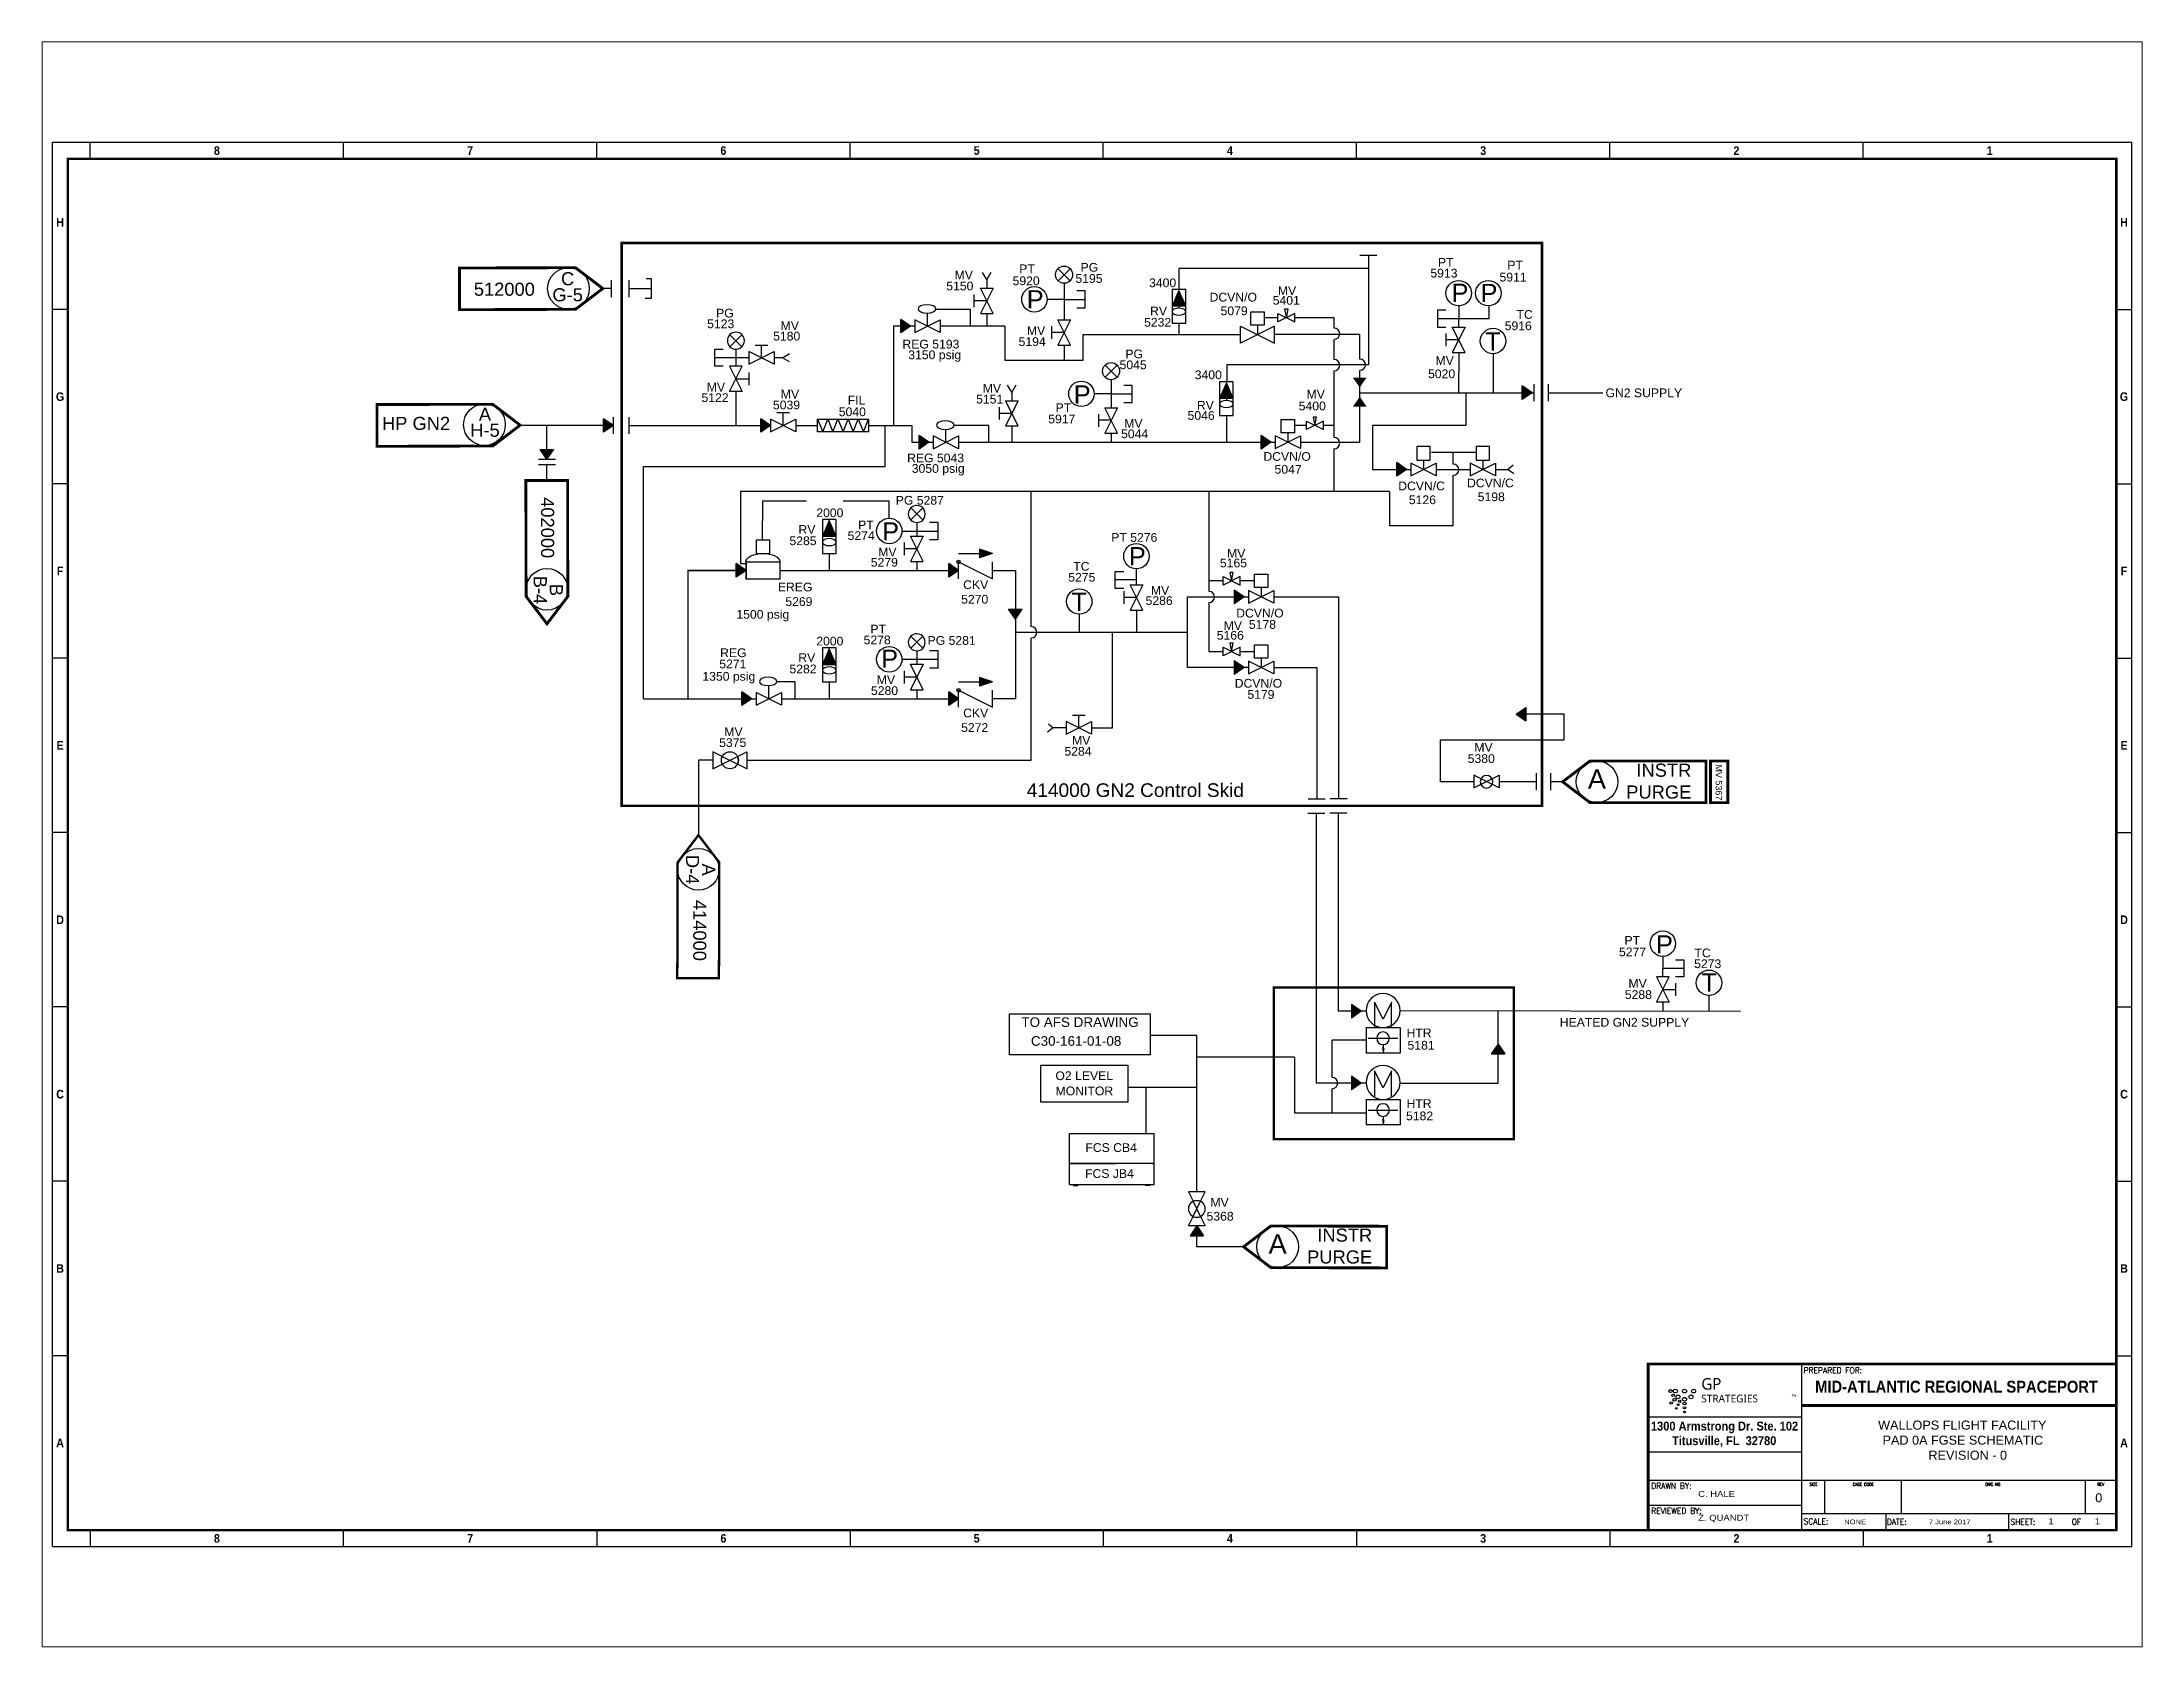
# Paper-space layout 'Layout1' of a CAD drawing. Header units: inches. Extents: x 1.06 to 9.54, y 0.81 to 7.29.
# The model-space entities are those that its viewports show. They can reach past a viewport. Long polylines and large blocks are cut down to what shows.
import ezdxf
from ezdxf.enums import TextEntityAlignment as Align

# ---------------------------------------------------------------- set-up
doc = ezdxf.new("R2010")
doc.units = ezdxf.units.IN
doc.header["$MEASUREMENT"] = 0
for name, pattern in [('HIDDEN2', [0.1875, 0.125, -0.0625]), ('SCHEMATIC-Q-BASE$0$DASHED', [0.75, 0.5, -0.25]), ('SCHEMATIC-Q-BASE$0$HIDDEN2', [0.1875, 0.125, -0.0625])]:
    doc.linetypes.add(name, pattern=pattern)
for name, color, linetype in [('C-ANNO-TEXT', 7, 'Continuous'), ('GPBORDER-30X42$0$BORDER', 7, 'Continuous'), ('GPBORDER-30X42$0$TITLE1', 7, 'Continuous'), ('GPBORDER-30X42$0$TITLE2', 7, 'Continuous'), ('GPBORDER-30X42$0$TITLESMALL', 7, 'Continuous'), ('NEW 414 GN2 Cont Skid', 7, 'Continuous')]:
    doc.layers.add(name, color=color, linetype=linetype)
doc.styles.add('GPBORDER-30X42$0$BOLD', font='bold.shx', dxfattribs={"height": 0.375})
doc.styles.add('GPBORDER-30X42$0$LOGO', font='bold.shx', dxfattribs={"height": 0.1875})
doc.styles.add('GPBORDER-30X42$0$Standard', font='simplex.shx')
doc.styles.add('GPBORDER-30X42$0$TITLE1', font='romans.shx', dxfattribs={"height": 0.125})
doc.styles.add('GPBORDER-30X42$0$TITLE2', font='bold.shx', dxfattribs={"height": 0.25})
doc.styles.add('GPBORDER-30X42$0$TITLESMALL', font='romans.shx', dxfattribs={"height": 0.0625})
doc.styles.get("Standard").update_dxf_attribs({"font": 'arial.ttf'})
doc.styles.add('style1', font='arial.ttf', dxfattribs={"height": 0.125})
doc.styles.add('style2', font='arial.ttf', dxfattribs={"height": 0.06})
doc.styles.add('style3', font='arial.ttf', dxfattribs={"height": 0.09375})
doc.styles.add('TITLE', font='swissel.ttf', dxfattribs={"height": 0.18})

psp = doc.layouts.get("Layout1")

msp = doc.modelspace()

# ---------------------------------------------------------------- texts
at = {"layer": 'NEW 414 GN2 Cont Skid', "color": 7}
for s, height, style, p in [('PT', 0.0524, 'style2', (5.786, 7.653, 1.005)), ('PG', 0.0524, 'style2', (6.154, 7.662, 1.005)), ('PT', 0.0524, 'style2', (8.299, 7.692, 1.005)), ('PT', 0.0524, 'style2', (8.715, 7.675, 1.005)), ('5150', 0.0524, 'style2', (5.348, 7.55, 1.005)), ('MV', 0.0524, 'style2', (5.398, 7.616, 1.005)), ('5920', 0.0524, 'style2', (5.746, 7.581, 1.005)), ('5195', 0.0524, 'style2', (6.123, 7.595, 1.005)), ('3400', 0.0524, 'style2', (6.565, 7.569, 1.005)), ('MV', 0.0524, 'style2', (7.338, 7.522, 1.005)), ('5913', 0.0524, 'style2', (8.253, 7.627, 1.005)), ('5911', 0.0524, 'style2', (8.668, 7.603, 1.005)), ('PG', 0.0524, 'style2', (3.967, 7.387, 1.005)), ('RV', 0.0524, 'style2', (6.571, 7.4, 1.005)), ('DCVN/O', 0.0524, 'style2', (6.928, 7.483, 1.005)), ('5079', 0.0524, 'style2', (6.994, 7.401, 1.005)), ('5401', 0.0524, 'style2', (7.307, 7.464, 1.005)), ('5123', 0.0524, 'style2', (3.913, 7.323, 1.005)), ('MV', 0.0524, 'style2', (4.354, 7.312, 1.005)), ('MV', 0.0524, 'style2', (5.832, 7.282, 1.005)), ('5232', 0.0524, 'style2', (6.535, 7.332, 1.005)), ('5916', 0.0524, 'style2', (8.699, 7.311, 1.005)), ('TC', 0.0524, 'style2', (8.77, 7.379, 1.005)), ('5180', 0.0524, 'style2', (4.309, 7.249, 1.005)), ('REG 5193', 0.0524, 'style2', (5.085, 7.201, 1.005)), ('3150 psig', 0.0524, 'style2', (5.12, 7.137, 1.005)), ('5194', 0.0524, 'style2', (5.782, 7.216, 1.005)), ('PG', 0.0524, 'style2', (6.423, 7.142, 1.005)), ('5045', 0.0524, 'style2', (6.388, 7.077, 1.005)), ('3400', 0.0524, 'style2', (6.839, 7.017, 1.005)), ('5020', 0.0524, 'style2', (8.239, 7.023, 1.005)), ('MV', 0.0524, 'style2', (8.284, 7.103, 1.005)), ('MV', 0.0524, 'style2', (4.355, 6.901, 1.005)), ('MV', 0.0524, 'style2', (5.567, 6.936, 1.005)), ('MV', 0.0524, 'style2', (7.51, 6.901, 1.005)), ('5039', 0.0524, 'style2', (4.308, 6.836, 1.005)), ('5040', 0.0524, 'style2', (4.703, 6.795, 1.005)), ('FIL', 0.0524, 'style2', (4.757, 6.865, 1.005)), ('5151', 0.0524, 'style2', (5.527, 6.871, 1.005)), ('PT', 0.0524, 'style2', (6.004, 6.82, 1.005)), ('5046', 0.0524, 'style2', (6.796, 6.773, 1.005)), ('RV', 0.0524, 'style2', (6.852, 6.834, 1.005)), ('5400', 0.0524, 'style2', (7.463, 6.83, 1.005)), ('5917', 0.0524, 'style2', (5.96, 6.752, 1.005)), ('5044', 0.0524, 'style2', (6.397, 6.663, 1.005)), ('MV', 0.0524, 'style2', (6.416, 6.725, 1.005)), ('REG 5043', 0.0524, 'style2', (5.113, 6.518, 1.005)), ('DCVN/O', 0.0524, 'style2', (7.251, 6.527, 1.005)), ('3050 psig', 0.0524, 'style2', (5.141, 6.455, 1.005)), ('5047', 0.0524, 'style2', (7.318, 6.45, 1.005)), ('PG 5287', 0.0524, 'style2', (5.045, 6.264, 1.005)), ('DCVN/C', 0.0524, 'style2', (8.06, 6.35, 1.005)), ('5126', 0.0524, 'style2', (8.124, 6.267, 1.005)), ('DCVN/C', 0.0524, 'style2', (8.473, 6.368, 1.005)), ('5198', 0.0524, 'style2', (8.537, 6.285, 1.005)), ('2000', 0.0524, 'style2', (4.568, 6.189, 1.005)), ('5285', 0.0524, 'style2', (4.407, 6.021, 1.005)), ('RV', 0.0524, 'style2', (4.461, 6.089, 1.005)), ('5274', 0.0524, 'style2', (4.756, 6.052, 1.005)), ('PT', 0.0524, 'style2', (4.819, 6.116, 1.005)), ('PT 5276', 0.0524, 'style2', (6.338, 6.041, 1.005)), ('5165', 0.0524, 'style2', (6.99, 5.888, 1.005)), ('MV', 0.0524, 'style2', (7.033, 5.945, 1.005)), ('5275', 0.0524, 'style2', (6.08, 5.802, 1.005)), ('TC', 0.0524, 'style2', (6.11, 5.868, 1.005)), ('MV', 0.0524, 'style2', (7.013, 5.512, 1.005)), ('DCVN/O', 0.0524, 'style2', (7.088, 5.587, 1.005)), ('5178', 0.0524, 'style2', (7.164, 5.519, 1.005)), ('2000', 0.0524, 'style2', (4.568, 5.419, 1.005)), ('5278', 0.0524, 'style2', (4.852, 5.426, 1.005)), ('PT', 0.0524, 'style2', (4.893, 5.491, 1.005)), ('PG 5281', 0.0524, 'style2', (5.236, 5.423, 1.005)), ('5166', 0.0524, 'style2', (6.971, 5.454, 1.005)), ('5271', 0.0524, 'style2', (3.986, 5.282, 1.005)), ('REG', 0.0524, 'style2', (3.991, 5.349, 1.005)), ('5282', 0.0524, 'style2', (4.407, 5.252, 1.005)), ('RV', 0.0524, 'style2', (4.46, 5.32, 1.005)), ('DCVN/O', 0.0524, 'style2', (7.079, 5.166, 1.005)), ('5179', 0.0524, 'style2', (7.155, 5.099, 1.005)), ('MV', 0.0524, 'style2', (4.016, 4.875, 1.005)), ('5375', 0.0524, 'style2', (3.985, 4.81, 1.005)), ('5284', 0.0524, 'style2', (6.057, 4.758, 1.005)), ('MV', 0.0524, 'style2', (6.103, 4.823, 1.005)), ('MV', 0.0524, 'style2', (8.517, 4.782, 1.005)), ('5380', 0.0524, 'style2', (8.477, 4.714, 1.005)), ('A', 0.117, 'style3', (9.198, 4.559, -1.06)), ('414000 GN2 Control Skid', 0.08187, 'style3', (5.831, 4.51, 2.01)), ('PT', 0.0524, 'style2', (9.418, 3.623)), ('5277', 0.0524, 'style2', (9.385, 3.554)), ('5273', 0.0524, 'style2', (9.836, 3.483)), ('TC', 0.0524, 'style2', (9.838, 3.548)), ('MV', 0.0524, 'style2', (9.442, 3.365)), ('5288', 0.0524, 'style2', (9.42, 3.298)), ('TO AFS DRAWING', 0.05776, 'style2', (5.799, 3.13, -1.005)), ('C30-161-01-08', 0.05776, 'style2', (5.856, 3.017, -1.005)), ('HTR', 0.0524, 'style2', (8.11, 3.068, 1.005)), ('5181', 0.0524, 'style2', (8.116, 2.994, 1.005)), ('O2 LEVEL', 0.0524, 'style2', (6.003, 2.811, -1.005)), ('MONITOR', 0.0524, 'style2', (6.004, 2.72, -1.005)), ('HTR', 0.0524, 'style2', (8.11, 2.644, 1.005)), ('5182', 0.0524, 'style2', (8.107, 2.57, 1.005)), ('FCS CB4', 0.0524, 'style2', (6.183, 2.38)), ('FCS JB4', 0.0524, 'style2', (6.181, 2.224)), ('A', 0.117, 'style3', (7.282, 1.769, -2.065))]:
    msp.add_text(s, height=height, dxfattribs=dict(at, style=style)).set_placement(p)
at = {"layer": 'NEW 414 GN2 Cont Skid', "color": 1, "style": 'style1'}
for s, p in [('P', (8.38, 7.481, 1.005)), ('P', (8.554, 7.48, 1.005)), ('P', (5.831, 7.442, 1.005)), ('T', (8.582, 7.189, 1.005)), ('P', (6.113, 6.871, 1.005)), ('P', (4.963, 6.049, 1.005)), ('P', (6.444, 5.9, 1.005)), ('P', (4.957, 5.285, 1.005)), ('P', (9.607, 3.571)), ('T', (9.88, 3.342))]:
    msp.add_text(s, height=0.109, dxfattribs=at).set_placement(p)
at = {"layer": 'NEW 414 GN2 Cont Skid', "color": 7, "style": 'style2'}
for s, p in [('5122', (3.879, 6.88, 1.005)), ('MV', (3.911, 6.943, 1.005)), ('5279', (4.895, 5.892, 1.005)), ('MV', (4.94, 5.954, 1.005)), ('5286', (6.544, 5.662, 1.005)), ('MV', (6.576, 5.724, 1.005)), ('5280', (4.896, 5.122, 1.005)), ('MV', (4.931, 5.187, 1.005)), ('5368', (6.91, 1.968)), ('MV', (6.933, 2.051))]:
    msp.add_text(s, height=0.0524, rotation=360, dxfattribs=at).set_placement(p)
for s, height, p in [('GN2 SUPPLY', 0.0524, (9.534, 6.935, 2.01)), ('HEATED GN2 SUPPLY', 0.05239, (9.418, 3.158, 2.01))]:
    msp.add_text(s, height=height, dxfattribs=at).set_placement(p, align=Align.MIDDLE)
at = {"layer": 'NEW 414 GN2 Cont Skid', "color": 1, "linetype": 'Continuous', "style": 'style1'}
msp.add_text('T', height=0.109, dxfattribs=at).set_placement((6.099, 5.626, 1.005))
at = {"layer": 'NEW 414 GN2 Cont Skid', "color": 7, "style": 'style2'}
for s, insert, char_height, width, attachment_point in [('512000', (2.513, 7.596, 1.508), 0.0786, 1.00658, 1), ('HP GN2', (1.962, 6.791, 1.508), 0.0786, 0.98464, 1), ('EREG\\P 5269', (4.545, 5.796, 1.005), 0.0524, 0.3906, 3), ('CKV\\P5270', (5.6, 5.81, 1.005), 0.0524, 0.3906, 3), ('  1500 psig', (4.406, 5.632, 1.005), 0.05239, 0.73068, 3), ('  1350 psig', (4.202, 5.26, 1.005), 0.05239, 0.73068, 3), ('CKV\\P5272', (5.6, 5.04, 1.005), 0.0524, 0.3906, 3), ('INSTR \\PPURGE', (9.819, 4.71, 1.508), 0.0786, 1.00658, 3), ('INSTR \\P PURGE', (7.904, 1.92, 0.503), 0.0786, 1.00658, 3)]:
    msp.add_mtext(s, dxfattribs=dict(at, insert=insert, char_height=char_height, width=width, attachment_point=attachment_point))
at = {"layer": 'NEW 414 GN2 Cont Skid', "color": 7, "char_height": 0.0786, "width": 1.00658, "attachment_point": 5, "line_spacing_factor": 0.734932, "style": 'style2'}
for s, insert in [('C\\PG-5', (3.076, 7.571)), ('A\\PH-5', (2.58, 6.758))]:
    msp.add_mtext(s, dxfattribs=dict(at, insert=insert))
at = {"layer": 'NEW 414 GN2 Cont Skid', "color": 7, "rotation": 270, "style": 'style2'}
for s, insert, char_height, width, attachment_point in [('402000', (2.995, 6.309), 0.0786, 1.00658, 1), ('MV 5367', (9.964, 4.705), 0.0385, 0.4925, 7), ('414000', (3.908, 3.526, 1.508), 0.0786, 1.00658, 3)]:
    msp.add_mtext(s, dxfattribs=dict(at, insert=insert, char_height=char_height, width=width, attachment_point=attachment_point))
at = {"layer": 'NEW 414 GN2 Cont Skid', "color": 7, "char_height": 0.0786, "width": 1.00658, "attachment_point": 5, "rotation": 270, "line_spacing_factor": 0.734932, "style": 'style2'}
for s, insert in [('B\\PB-4', (2.96, 5.752)), ('A\\PD-4', (3.874, 4.074))]:
    msp.add_mtext(s, dxfattribs=dict(at, insert=insert))

# ---------------------------------------------------------------- blocks, each defined once
blk = doc.blocks.new('GPBORDER-30X42')
at = {"linetype": 'Continuous'}
for p, q in [((188.586, -13.479), (188.586, 16.021)), ((188.586, 16.021), (235.842, 16.021)), ((189.447, 15.672), (189.447, 16.021)), ((195.203, 15.672), (195.203, 16.021)), ((200.958, 15.672), (200.958, 16.021)), ((206.714, 15.672), (206.714, 16.021)), ((212.47, 15.672), (212.47, 16.021)), ((218.226, 15.672), (218.226, 16.021)), ((223.982, 15.672), (223.982, 16.021)), ((229.737, 15.672), (229.737, 16.021)), ((235.842, -13.479), (235.842, 16.021)), ((188.935, 12.509), (188.586, 12.509)), ((235.493, 12.509), (235.842, 12.509)), ((188.935, 8.846), (188.586, 8.846)), ((235.493, 8.846), (235.842, 8.846)), ((188.935, 5.183), (188.586, 5.183)), ((235.493, 5.183), (235.842, 5.183)), ((188.935, 1.521), (188.586, 1.521)), ((235.493, 1.521), (235.842, 1.521)), ((188.935, -2.142), (188.586, -2.142)), ((235.493, -2.142), (235.842, -2.142)), ((188.935, -5.805), (188.586, -5.805)), ((235.493, -5.805), (235.842, -5.805)), ((188.935, -9.468), (188.586, -9.468)), ((235.493, -9.468), (235.842, -9.468)), ((228.342, -10.514), (235.493, -10.514)), ((224.854, -12.607), (228.342, -12.607)), ((189.447, -13.131), (189.447, -13.479)), ((195.203, -13.479), (195.203, -13.131)), ((200.958, -13.131), (200.958, -13.479)), ((206.714, -13.131), (206.714, -13.479)), ((212.47, -13.131), (212.47, -13.479)), ((218.226, -13.131), (218.226, -13.479)), ((223.982, -13.131), (223.982, -13.479)), ((229.737, -13.131), (229.737, -13.479)), ((188.586, -13.479), (235.842, -13.479))]:
    blk.add_line(p, q, dxfattribs=at)
at = {"layer": 'GPBORDER-30X42$0$BORDER', "linetype": 'Continuous'}
for p, q in [((228.342, -13.131), (228.342, -9.642)), ((224.854, -10.75), (228.342, -10.75)), ((224.854, -11.487), (228.342, -11.487)), ((224.854, -12.084), (235.493, -12.084)), ((228.865, -12.782), (228.865, -12.084)), ((230.61, -12.782), (230.61, -12.084)), ((234.796, -12.782), (234.796, -12.084)), ((228.342, -12.782), (235.493, -12.782)), ((230.26, -13.131), (230.26, -12.782)), ((233.051, -13.131), (233.051, -12.782))]:
    blk.add_line(p, q, dxfattribs=at)
at = {"layer": 'GPBORDER-30X42$0$BORDER', "linetype": 'Continuous', "flags": 128}
for points, const_width in [([(235.493, -13.131), (235.493, 15.672), (188.935, 15.672), (188.935, -13.131), (235.493, -13.131)], 0.05), ([(235.493, -9.642), (224.854, -9.642), (224.854, -13.131)], 0.0625), ([(235.493, -10.514), (228.342, -10.514)], 0.0625)]:
    blk.add_lwpolyline(points, dxfattribs=dict(at, const_width=const_width))
at = {"style": 'GPBORDER-30X42$0$BOLD'}
for s, p in [('8', (192.325, 15.846)), ('7', (198.08, 15.846)), ('6', (203.836, 15.846)), ('5', (209.592, 15.846)), ('4', (215.348, 15.846)), ('3', (221.104, 15.846)), ('2', (226.86, 15.846)), ('1', (232.615, 15.846)), ('H', (188.761, 14.34)), ('H', (235.668, 14.34)), ('G', (188.761, 10.678)), ('G', (235.668, 10.678)), ('F', (188.761, 7.015)), ('F', (235.668, 7.015)), ('E', (188.761, 3.352)), ('E', (235.668, 3.352)), ('D', (188.761, -0.311)), ('D', (235.668, -0.311)), ('C', (188.761, -3.974)), ('C', (235.668, -3.974)), ('B', (188.761, -7.636)), ('B', (235.668, -7.636)), ('A', (188.761, -11.299)), ('A', (235.668, -11.299)), ('8', (192.325, -13.305)), ('7', (198.08, -13.305)), ('6', (203.836, -13.305)), ('5', (209.592, -13.305)), ('4', (215.348, -13.305)), ('3', (221.104, -13.305)), ('2', (226.86, -13.305)), ('1', (232.615, -13.305))]:
    blk.add_text(s, height=0.181, dxfattribs=at).set_placement(p, align=Align.MIDDLE)
at = {"style": 'GPBORDER-30X42$0$LOGO'}
for s, p in [('1300 Armstrong Dr. Ste. 102', (224.917, -11.04)), ('Titusville, FL  32780', (225.397, -11.346))]:
    blk.add_text(s, height=0.1875, dxfattribs=at).set_placement(p)
at = {"layer": 'GPBORDER-30X42$0$TITLE1', "style": 'GPBORDER-30X42$0$TITLE1'}
for s, p in [('PREPARED FOR:', (228.386, -9.838)), ('DRAWN BY: ', (224.923, -12.266)), ('REVIEWED BY: ', (224.923, -12.789)), ('SCALE:', (228.386, -13.01)), ('DATE:', (230.278, -13.02)), ('SHEET:', (233.086, -13.02)), ('OF', (234.48, -13.02))]:
    blk.add_text(s, height=0.125, dxfattribs=at).set_placement(p)
at = {"layer": 'GPBORDER-30X42$0$TITLE2', "style": 'GPBORDER-30X42$0$TITLE2'}
blk.add_text('MID-ATLANTIC REGIONAL SPACEPORT', height=0.25, dxfattribs=at).set_placement((228.649, -10.244))
at = {"layer": 'GPBORDER-30X42$0$TITLESMALL'}
for s, style, p in [('SIZE', 'GPBORDER-30X42$0$TITLESMALL', (228.522, -12.202)), ('CAGE CODE', 'GPBORDER-30X42$0$TITLESMALL', (229.504, -12.202)), ('DWG NO', 'GPBORDER-30X42$0$Standard', (232.52, -12.202)), ('REV', 'GPBORDER-30X42$0$Standard', (235.062, -12.202))]:
    blk.add_text(s, height=0.0625, dxfattribs=dict(at, style=style)).set_placement(p)
blk = doc.blocks.new('1')
at = {"insert": (-0.751, 0.44), "char_height": 0.2, "attachment_point": 1}
blk.add_mtext_dynamic_manual_height_columns('{\\fLucida Sans|b0|i0|c0|p34; \\PSTRATEGIES}', width=4.1468, gutter_width=1, heights=[1.017], dxfattribs=at)
blk = doc.blocks.new('2')
at = {"insert": (-0.243, 0.184), "char_height": 0.3, "attachment_point": 1, "rotation": 0.28}
blk.add_mtext_dynamic_manual_height_columns('{\\fLucida Sans|b0|i0|c0|p34;GP }', width=4.1468, gutter_width=1, heights=[1.017], dxfattribs=at)
blk = doc.blocks.new('3')
at = {"insert": (-0.19, 0.09), "char_height": 0.2, "attachment_point": 1}
blk.add_mtext_dynamic_manual_height_columns('TM', width=2.4112, gutter_width=1, heights=[0], dxfattribs=at)
blk = doc.blocks.new('A$C32DD4450')
at = {"layer": 'C-ANNO-TEXT'}
h = blk.add_hatch(color=7, dxfattribs=at)
h.dxf.hatch_style = 1
h.paths.add_polyline_path([(-2.267, 0.835, 1), (-2.28, 0.835, 1)])
h.paths.add_polyline_path([(-2.277, 0.815, 1), (-2.287, 0.815, 1)])
h.paths.add_polyline_path([(-2.286, 0.794, 1), (-2.295, 0.794, 1)])
h.paths.add_polyline_path([(-2.291, 0.843, 1), (-2.308, 0.843, 1)])
h.paths.add_polyline_path([(-2.311, 0.825, 1), (-2.324, 0.825, 1)])
h.paths.add_polyline_path([(-2.329, 0.808, 1), (-2.339, 0.808, 1)])
h.paths.add_polyline_path([(-2.353, 0.852, 1), (-2.344, 0.852, 1)])
h.paths.add_polyline_path([(-2.333, 0.86, 1), (-2.322, 0.86, 1)])
h.paths.add_polyline_path([(-2.314, 0.869, 1), (-2.301, 0.869, 1)])
h.paths.add_polyline_path([(-2.312, 0.893, 1), (-2.329, 0.893, 1)])
h.paths.add_polyline_path([(-2.352, 0.893, 1), (-2.339, 0.893, 1)])
h.paths.add_polyline_path([(-2.364, 0.893, 1), (-2.375, 0.893, 1)])
h.paths.add_polyline_path([(-2.344, 0.934, 1), (-2.353, 0.934, 1)])
h.paths.add_polyline_path([(-2.322, 0.925, 1), (-2.333, 0.925, 1)])
h.paths.add_polyline_path([(-2.314, 0.916, 1), (-2.301, 0.916, 1)])
h.paths.add_polyline_path([(-2.291, 0.943, 1), (-2.308, 0.943, 1)])
h.paths.add_polyline_path([(-2.324, 0.96, 1), (-2.311, 0.96, 1)])
h.paths.add_polyline_path([(-2.329, 0.977, 1), (-2.339, 0.977, 1)])
h.paths.add_polyline_path([(-2.267, 0.95, 1), (-2.28, 0.95, 1)])
h.paths.add_polyline_path([(-2.287, 0.97, 1), (-2.277, 0.97, 1)])
h.paths.add_polyline_path([(-2.286, 0.991, 1), (-2.295, 0.991, 1)])
h.paths.add_polyline_path([(-2.241, 0.963, 1), (-2.258, 0.963, 1)])
h.paths.add_polyline_path([(-2.243, 0.988, 1), (-2.256, 0.988, 1)])
h.paths.add_polyline_path([(-2.245, 1.012, 1), (-2.255, 1.012, 1)])
h = blk.add_hatch(color=7, dxfattribs=at)
h.dxf.hatch_style = 1
h.paths.add_polyline_path([(-2.239, 0.939, 1), (-2.26, 0.939, 1)])
h.paths.add_polyline_path([(-2.272, 0.925, 1), (-2.293, 0.925, 1)])
h.paths.add_polyline_path([(-2.306, 0.893, 1), (-2.286, 0.893, 1)])
h.paths.add_polyline_path([(-2.239, 0.893, 1), (-2.26, 0.893, 1)])
h.paths.add_polyline_path([(-2.293, 0.86, 1), (-2.272, 0.86, 1)])
h.paths.add_polyline_path([(-2.207, 0.86, 1), (-2.227, 0.86, 1)])
h.paths.add_polyline_path([(-2.193, 0.893, 1), (-2.214, 0.893, 1)])
h = blk.add_hatch(color=7, dxfattribs=at)
h.dxf.hatch_style = 1
h.paths.add_polyline_path([(-2.26, 0.846, 1), (-2.239, 0.846, 1)])
h = blk.add_hatch(color=7, dxfattribs=at)
h.dxf.hatch_style = 1
h.paths.add_polyline_path([(-2.245, 0.773, 1), (-2.255, 0.773, 1)])
h.paths.add_polyline_path([(-2.243, 0.797, 1), (-2.256, 0.797, 1)])
h.paths.add_polyline_path([(-2.241, 0.822, 1), (-2.258, 0.822, 1)])
at = {"layer": 'C-ANNO-TEXT', "color": 7}
for centre, radius in [((-2.32, 0.893), 0.00845), ((-2.307, 0.869), 0.00636), ((-2.3, 0.843), 0.00845), ((-2.296, 0.893), 0.0103), ((-2.283, 0.86), 0.0103), ((-2.25, 0.893), 0.0103), ((-2.25, 0.846), 0.0103), ((-2.217, 0.86), 0.0103), ((-2.204, 0.893), 0.0103), ((-2.317, 0.825), 0.00636), ((-2.291, 0.794), 0.00441), ((-2.282, 0.815), 0.0051), ((-2.274, 0.835), 0.00636), ((-2.25, 0.822), 0.00845), ((-2.25, 0.797), 0.00636), ((-2.25, 0.773), 0.0051)]:
    blk.add_circle(centre, radius, dxfattribs=at)
at = {"color": 7, "xscale": 0.2214169042038988, "yscale": 0.2732096433486377, "zscale": 0.2760375030209255}
blk.add_blockref('GPBORDER-30X42', (-52.219, 3.683), dxfattribs=at)
at = {"layer": 'C-ANNO-TEXT', "color": 7, "xscale": 0.2765152535907173, "yscale": 0.2212122028725739, "zscale": 0.2765152535907173}
for name, p in [('2', (-2.098, 0.927, 2.192)), ('1', (-1.958, 0.849, 2.192))]:
    blk.add_blockref(name, p, dxfattribs=at)
at = {"layer": 'C-ANNO-TEXT', "xscale": 0.0924905553715314, "yscale": 0.0693679165286485, "zscale": 0.0924905553715314}
blk.add_blockref('3', (-1.694, 0.868, 2.192), dxfattribs=at)
at = {"layer": 'C-ANNO-TEXT', "color": 7}
for s, height, style, p in [('C. HALE', 0.0341, 'style1', (-2.181, 0.286)), ('Z. QUANDT', 0.0341, 'style1', (-2.181, 0.149)), ('NONE', 0.0272, 'style2', (-1.446, 0.129)), ('7 June 2017', 0.02724, 'style2', (-1.02, 0.129)), ('1', 0.0344, 'style2', (-0.419, 0.129, -2.407)), ('1', 0.0344, 'style2', (-0.185, 0.129, -2.407))]:
    blk.add_text(s, height=height, dxfattribs=dict(at, style=style)).set_placement(p)
at = {"layer": 'C-ANNO-TEXT', "color": 7, "insert": (-1.398, 0.724), "char_height": 0.05186, "attachment_point": 1, "style": 'style1'}
blk.add_mtext_dynamic_manual_height_columns('\\pi0.13978;WALLOPS FLIGHT FACILITY\\P\\pi0.16543;PAD 0A FGSE SCHEMATIC\\P\\pi0.36824;   REVISION - 0', width=1.24432, gutter_width=0.95, heights=[0], dxfattribs=at)
at = {"layer": 'C-ANNO-TEXT', "insert": (-0.183, 0.307), "char_height": 0.0519, "attachment_point": 1, "style": 'TITLE'}
blk.add_mtext_dynamic_manual_height_columns('0', width=0.25114, gutter_width=0.95, heights=[0], dxfattribs=at)

# ---------------------------------------------------------------- hatches: boundary and pattern name
at = {"layer": 'NEW 414 GN2 Cont Skid', "transparency": 33554687}
h = msp.add_hatch(color=140, dxfattribs=at)
h.dxf.hatch_style = 1
h.paths.add_polyline_path([(6.744, 7.55), (6.785, 7.455), (6.703, 7.455)])
h = msp.add_hatch(color=140, dxfattribs=at)
h.dxf.hatch_style = 1
h.paths.add_polyline_path([(5.075, 7.376), (5.134, 7.335), (5.075, 7.295)])
h = msp.add_hatch(color=140, dxfattribs=at)
h.dxf.hatch_style = 1
h.paths.add_polyline_path([(7.029, 6.996), (7.069, 6.901), (6.988, 6.901)])
h = msp.add_hatch(color=140, dxfattribs=at)
h.dxf.hatch_style = 1
h.paths.add_polyline_path([(7.788, 7.026), (7.87, 7.026), (7.829, 6.967)])
h = msp.add_hatch(color=140, dxfattribs=at)
h.dxf.hatch_style = 1
h.paths.add_polyline_path([(8.804, 6.977), (8.863, 6.936), (8.804, 6.895)])
h = msp.add_hatch(color=140, dxfattribs=at)
h.dxf.hatch_style = 1
h.paths.add_polyline_path([(7.83, 6.912), (7.87, 6.853), (7.789, 6.853)])
h = msp.add_hatch(color=140, dxfattribs=at)
h.dxf.hatch_style = 1
h.paths.add_polyline_path([(3.291, 6.78), (3.351, 6.739), (3.291, 6.699)])
h = msp.add_hatch(color=140, dxfattribs=at)
h.dxf.hatch_style = 1
h.paths.add_polyline_path([(4.235, 6.78), (4.294, 6.739), (4.235, 6.699)])
h = msp.add_hatch(color=140, dxfattribs=at)
h.dxf.hatch_style = 1
h.paths.add_polyline_path([(2.952, 6.536), (2.912, 6.595), (2.993, 6.595)])
h = msp.add_hatch(color=140, dxfattribs=at)
h.dxf.hatch_style = 1
h.paths.add_polyline_path([(5.185, 6.678), (5.244, 6.638), (5.185, 6.597)])
h = msp.add_hatch(color=140, dxfattribs=at)
h.dxf.hatch_style = 1
h.paths.add_polyline_path([(7.237, 6.678), (7.296, 6.638), (7.296, 6.637), (7.237, 6.597)])
h = msp.add_hatch(color=140, dxfattribs=at)
h.dxf.hatch_style = 1
h.paths.add_polyline_path([(8.051, 6.516), (8.11, 6.475), (8.051, 6.434)])
at = {"layer": 'NEW 414 GN2 Cont Skid', "linetype": 'Continuous', "transparency": 33554687}
h = msp.add_hatch(color=140, dxfattribs=at)
h.dxf.hatch_style = 1
h.paths.add_polyline_path([(4.646, 6.168), (4.687, 6.072), (4.606, 6.072)])
h = msp.add_hatch(color=140, dxfattribs=at)
h.dxf.hatch_style = 1
h.paths.add_polyline_path([(5.547, 5.997), (5.547, 5.945), (5.626, 5.971)])
h = msp.add_hatch(color=140, dxfattribs=at)
h.dxf.hatch_style = 1
h.paths.add_polyline_path([(4.088, 5.91), (4.147, 5.869), (4.088, 5.828)])
h = msp.add_hatch(color=140, dxfattribs=at)
h.dxf.hatch_style = 1
h.paths.add_polyline_path([(5.363, 5.91), (5.422, 5.869), (5.363, 5.828)])
h = msp.add_hatch(color=140, dxfattribs=at)
h.dxf.hatch_style = 1
h.paths.add_polyline_path([(7.076, 5.751), (7.136, 5.71), (7.076, 5.669)])
h = msp.add_hatch(color=140, dxfattribs=at)
h.dxf.hatch_style = 1
h.paths.add_polyline_path([(5.803, 5.636), (5.763, 5.577), (5.722, 5.636)])
h = msp.add_hatch(color=140, dxfattribs=at)
h.dxf.hatch_style = 1
h.paths.add_polyline_path([(4.646, 5.398), (4.687, 5.303), (4.606, 5.303)])
h = msp.add_hatch(color=140, dxfattribs=at)
h.dxf.hatch_style = 1
h.paths.add_polyline_path([(7.076, 5.327), (7.136, 5.286), (7.076, 5.245)])
h = msp.add_hatch(color=140, dxfattribs=at)
h.dxf.hatch_style = 1
h.paths.add_polyline_path([(5.547, 5.227), (5.547, 5.175), (5.626, 5.201)])
h = msp.add_hatch(color=140, dxfattribs=at)
h.dxf.hatch_style = 1
h.paths.add_polyline_path([(4.122, 5.14), (4.181, 5.099), (4.122, 5.059)])
h = msp.add_hatch(color=140, dxfattribs=at)
h.dxf.hatch_style = 1
h.paths.add_polyline_path([(5.363, 5.14), (5.422, 5.099), (5.363, 5.059)])
h = msp.add_hatch(color=140, dxfattribs=at)
h.dxf.hatch_style = 1
h.paths.add_polyline_path([(8.767, 5.007), (8.826, 5.047), (8.826, 4.966)])
h = msp.add_hatch(color=140, dxfattribs=at)
h.dxf.hatch_style = 1
h.paths.add_polyline_path([(7.779, 3.264), (7.838, 3.224), (7.779, 3.183)])
h = msp.add_hatch(color=140, dxfattribs=at)
h.dxf.hatch_style = 1
h.paths.add_polyline_path([(8.618, 2.968), (8.659, 3.027), (8.7, 2.968)])
h = msp.add_hatch(color=140, dxfattribs=at)
h.dxf.hatch_style = 1
h.paths.add_polyline_path([(7.779, 2.834), (7.838, 2.793), (7.779, 2.753)])
at = {"layer": 'NEW 414 GN2 Cont Skid', "transparency": 33554687}
h = msp.add_hatch(color=140, dxfattribs=at)
h.dxf.hatch_style = 1
h.paths.add_polyline_path([(6.851, 1.937), (6.811, 1.877), (6.892, 1.877)])

# ---------------------------------------------------------------- linework, layer by layer
at = {"layer": 'NEW 414 GN2 Cont Skid', "color": 140, "linetype": 'Continuous'}
for p, q in [((7.932, 7.759), (7.83, 7.759)), ((7.881, 7.759), (7.881, 7.104)), ((3.34, 7.51), (3.34, 7.612)), ((3.445, 7.51), (3.445, 7.612)), ((3.547, 7.621), (3.577, 7.621)), ((3.577, 7.621), (3.577, 7.501)), ((5.591, 7.615), (5.565, 7.657)), ((5.616, 7.657), (5.591, 7.615)), ((5.591, 7.615), (5.591, 7.564)), ((6.744, 7.682), (6.744, 7.556)), ((7.881, 7.682), (6.744, 7.682)), ((3.445, 7.561), (3.577, 7.561)), ((3.577, 7.501), (3.541, 7.501)), ((5.494, 7.436), (5.284, 7.436)), ((5.494, 7.336), (5.494, 7.436)), ((5.514, 7.526), (5.514, 7.45)), ((5.591, 7.488), (5.514, 7.488)), ((6.055, 7.496), (6.182, 7.496)), ((6.785, 7.556), (6.703, 7.556)), ((6.703, 7.556), (6.703, 7.353)), ((6.785, 7.455), (6.703, 7.455)), ((6.703, 7.455), (6.703, 7.419)), ((6.744, 7.455), (6.744, 7.443)), ((6.785, 7.353), (6.785, 7.556)), ((6.785, 7.419), (6.785, 7.455)), ((5.159, 7.335), (5.032, 7.335)), ((5.032, 7.335), (5.032, 6.739)), ((5.236, 7.335), (5.236, 7.414)), ((5.7, 7.335), (5.312, 7.335)), ((5.591, 7.412), (5.591, 7.335)), ((5.7, 7.335), (5.7, 7.132)), ((5.979, 7.335), (5.979, 7.259)), ((6.703, 7.353), (6.785, 7.353)), ((6.744, 7.353), (6.744, 7.285)), ((7.216, 7.341), (7.216, 7.285)), ((8.423, 7.38), (8.295, 7.38)), ((8.423, 7.329), (8.423, 7.38)), ((4.122, 7.284), (4.05, 7.212)), ((4.122, 7.212), (4.05, 7.284)), ((4.086, 7.197), (4.086, 7.095)), ((4.201, 7.222), (4.277, 7.222)), ((4.239, 7.146), (4.239, 7.222)), ((6.055, 7.297), (5.979, 7.297)), ((6.055, 7.221), (6.055, 7.132)), ((6.17, 7.132), (6.17, 7.285)), ((6.17, 7.285), (7.114, 7.285)), ((7.83, 7.285), (7.317, 7.285)), ((7.83, 7.138), (7.83, 7.285)), ((8.346, 7.291), (8.346, 7.215)), ((8.423, 7.253), (8.346, 7.253)), ((4.09, 7.146), (3.959, 7.146)), ((4.163, 7.146), (4.09, 7.146)), ((4.163, 7.057), (4.163, 6.981)), ((4.366, 7.146), (4.315, 7.146)), ((4.366, 7.146), (4.408, 7.172)), ((4.408, 7.121), (4.366, 7.146)), ((5.7, 7.132), (6.17, 7.132)), ((7.881, 7.104), (7.031, 7.104)), ((7.031, 7.104), (7.031, 7.002)), ((7.83, 6.638), (7.83, 7.07)), ((8.423, 7.177), (8.422, 6.936)), ((4.086, 7.019), (4.163, 7.019)), ((4.086, 6.943), (4.086, 6.739)), ((5.741, 6.939, 1.005), (5.715, 6.981, 1.005)), ((5.766, 6.981, 1.005), (5.741, 6.939, 1.005)), ((5.741, 6.939, 1.005), (5.741, 6.888, 1.005)), ((7.069, 7.002), (6.988, 7.002)), ((6.988, 7.002), (6.988, 6.799)), ((7.069, 6.799), (7.069, 7.002)), ((7.83, 6.936), (8.873, 6.936)), ((8.466, 6.936), (8.466, 6.739)), ((8.873, 6.987), (8.873, 6.885)), ((8.959, 6.987, -1.005), (8.959, 6.885, -1.005)), ((4.408, 6.816), (4.332, 6.816)), ((4.37, 6.739), (4.37, 6.816)), ((5.665, 6.85, 1.005), (5.665, 6.774, 1.005)), ((5.741, 6.812, 1.005), (5.665, 6.812, 1.005)), ((6.261, 6.808), (6.261, 6.731)), ((6.337, 6.929), (6.464, 6.929)), ((7.069, 6.901), (6.988, 6.901)), ((6.988, 6.901), (6.988, 6.865)), ((7.029, 6.901), (7.029, 6.889)), ((7.069, 6.865), (7.069, 6.901)), ((2.952, 6.536), (2.952, 6.739)), ((3.351, 6.689), (3.351, 6.79)), ((3.445, 6.689), (3.445, 6.79)), ((3.445, 6.739), (4.235, 6.739)), ((4.446, 6.739), (4.576, 6.739)), ((4.881, 6.739), (5.142, 6.739)), ((4.981, 6.492), (4.981, 6.739)), ((5.142, 6.739), (5.142, 6.638)), ((5.346, 6.637), (5.346, 6.716)), ((5.741, 6.736, 1.005), (5.741, 6.638)), ((6.337, 6.77), (6.261, 6.77)), ((6.337, 6.693), (6.337, 6.638)), ((6.988, 6.799), (7.069, 6.799)), ((7.029, 6.799), (7.029, 6.638)), ((7.357, 6.694), (7.357, 6.775)), ((7.357, 6.775), (7.438, 6.775)), ((7.438, 6.694), (7.357, 6.694)), ((7.397, 6.694), (7.397, 6.638)), ((7.438, 6.775), (7.438, 6.694)), ((8.466, 6.739), (7.906, 6.739)), ((7.906, 6.739), (7.906, 6.475)), ((5.142, 6.638), (5.27, 6.638)), ((5.422, 6.638), (7.321, 6.638)), ((7.474, 6.638), (7.83, 6.638)), ((2.901, 6.536), (3.003, 6.536)), ((2.901, 6.504), (3.003, 6.504)), ((2.952, 6.409), (2.952, 6.504)), ((3.531, 5.099), (3.531, 6.492)), ((3.531, 6.492), (4.981, 6.492)), ((7.906, 6.475), (8.135, 6.475)), ((8.212, 6.531), (8.212, 6.475)), ((8.288, 6.475), (8.491, 6.475)), ((8.567, 6.531), (8.567, 6.475)), ((8.644, 6.475), (8.72, 6.475)), ((8.749, 6.5), (8.72, 6.475)), ((8.72, 6.475), (8.753, 6.45)), ((5.207, 6.244), (5.136, 6.172)), ((5.207, 6.172), (5.136, 6.244)), ((4.687, 6.174), (4.606, 6.174)), ((4.606, 6.174), (4.606, 5.971)), ((4.646, 6.168), (4.606, 6.072)), ((4.687, 6.072), (4.606, 6.072)), ((4.606, 6.072), (4.606, 6.037)), ((4.687, 6.072), (4.646, 6.168)), ((4.687, 5.971), (4.687, 6.174)), ((5.171, 6.157), (5.171, 6.075)), ((5.171, 6.105), (5.299, 6.105)), ((4.606, 5.971), (4.687, 5.971)), ((4.646, 5.971), (4.646, 5.869)), ((5.095, 6.037), (5.095, 5.961)), ((5.171, 5.999), (5.095, 5.999)), ((5.422, 5.971), (5.547, 5.971)), ((5.626, 5.971), (5.547, 5.997)), ((5.547, 5.997), (5.547, 5.945)), ((5.626, 5.971), (5.547, 5.945)), ((4.088, 5.828), (4.088, 5.91)), ((4.147, 5.869), (4.088, 5.91)), ((4.147, 5.869), (4.088, 5.828)), ((5.363, 5.828), (5.363, 5.91)), ((5.422, 5.869), (5.363, 5.91)), ((5.422, 5.869), (5.363, 5.828)), ((5.422, 5.818), (5.422, 5.92)), ((5.422, 5.92), (5.626, 5.818)), ((5.626, 5.818), (5.626, 5.92)), ((6.489, 5.812), (6.362, 5.812)), ((6.413, 5.744), (6.413, 5.668)), ((6.489, 5.706), (6.413, 5.706)), ((7.136, 5.71), (7.076, 5.751)), ((7.136, 5.71), (7.076, 5.669)), ((7.237, 5.766), (7.237, 5.71)), ((5.763, 5.577), (5.722, 5.636)), ((5.722, 5.636), (5.803, 5.636)), ((5.763, 5.577), (5.803, 5.636)), ((5.207, 5.474), (5.136, 5.402)), ((5.207, 5.402), (5.136, 5.474)), ((4.687, 5.404), (4.606, 5.404)), ((4.606, 5.404), (4.606, 5.201)), ((4.646, 5.398), (4.606, 5.303)), ((4.687, 5.303), (4.606, 5.303)), ((4.606, 5.303), (4.606, 5.267)), ((4.687, 5.303), (4.646, 5.398)), ((4.687, 5.201), (4.687, 5.404)), ((5.171, 5.387), (5.171, 5.306)), ((5.171, 5.336), (5.299, 5.336)), ((7.136, 5.286), (7.076, 5.327)), ((7.237, 5.342), (7.237, 5.286)), ((4.283, 5.099), (4.283, 5.178)), ((4.334, 5.2), (4.331, 5.2)), ((4.606, 5.201), (4.687, 5.201)), ((4.646, 5.201), (4.646, 5.099)), ((5.095, 5.267), (5.095, 5.191)), ((5.171, 5.229), (5.095, 5.229)), ((5.422, 5.201), (5.547, 5.201)), ((5.626, 5.201), (5.547, 5.227)), ((5.547, 5.227), (5.547, 5.175)), ((5.626, 5.201), (5.547, 5.175)), ((7.136, 5.286), (7.076, 5.245)), ((3.531, 5.099), (4.207, 5.099)), ((4.122, 5.059), (4.122, 5.14)), ((4.181, 5.099), (4.122, 5.14)), ((4.181, 5.099), (4.122, 5.059)), ((5.363, 5.059), (5.363, 5.14)), ((5.422, 5.099), (5.363, 5.14)), ((5.422, 5.099), (5.363, 5.059)), ((5.422, 5.048), (5.422, 5.15)), ((5.422, 5.15), (5.626, 5.048)), ((5.626, 5.048), (5.626, 5.15)), ((8.767, 5.007), (8.826, 5.047)), ((5.99, 4.924, 1.005), (5.956, 4.898, 1.005)), ((5.961, 4.949, 1.005), (5.99, 4.924, 1.005)), ((6.067, 4.924, 1.005), (5.99, 4.924, 1.005)), ((6.106, 5, 1.005), (6.182, 5, 1.005)), ((6.144, 4.924, 1.005), (6.144, 5, 1.005)), ((8.767, 5.007), (8.826, 4.966)), ((8.889, 4.55), (8.889, 4.652)), ((8.975, 4.55), (8.975, 4.652)), ((7.621, 4.497), (7.52, 4.497)), ((7.751, 4.413), (7.649, 4.413)), ((7.753, 4.498), (7.651, 4.498)), ((7.619, 4.41), (7.517, 4.41)), ((7.969, 3.177, 1.005), (7.918, 3.279, 1.005)), ((7.918, 3.279, 1.005), (7.918, 3.126, 1.005)), ((8.02, 3.279, 1.005), (7.969, 3.177, 1.005)), ((8.02, 3.126, 1.005), (8.02, 3.279, 1.005)), ((9.648, 3.355, -1.005), (9.724, 3.355, -1.005)), ((9.648, 3.279, -1.005), (9.648, 3.222, -1.005)), ((9.724, 3.393, -1.005), (9.724, 3.317, -1.005)), ((7.838, 3.224, 1.005), (7.779, 3.264, 1.005)), ((7.838, 3.224, 1.005), (7.779, 3.183, 1.005)), ((10.115, 3.222, -1.005), (8.071, 3.227, 1.005)), ((7.868, 3.126, 1.005), (8.071, 3.126, 1.005)), ((7.88, 3.062, 1.005), (8.058, 3.062, 1.005)), ((8.071, 3.126, 1.005), (8.071, 2.973, 1.005)), ((8.659, 3.027, 1.005), (8.618, 2.968, 1.005)), ((8.659, 3.027, 1.005), (8.7, 2.968, 1.005)), ((8.071, 2.973, 1.005), (7.868, 2.973, 1.005)), ((7.964, 3.006, 1.005), (7.975, 3.001, 1.005)), ((7.964, 2.996, 1.005), (7.975, 2.991, 1.005)), ((7.969, 3.024, 1.005), (7.969, 2.973, 1.005)), ((7.838, 2.793, 1.005), (7.779, 2.834, 1.005)), ((7.838, 2.793, 1.005), (7.779, 2.753, 1.005)), ((7.969, 2.765, 1.005), (7.918, 2.867, 1.005)), ((7.918, 2.867, 1.005), (7.918, 2.714, 1.005)), ((8.02, 2.867, 1.005), (7.969, 2.765, 1.005)), ((8.02, 2.714, 1.005), (8.02, 2.867, 1.005)), ((7.868, 2.695, 1.005), (8.071, 2.695, 1.005)), ((8.071, 2.695, 1.005), (8.071, 2.542, 1.005)), ((8.071, 2.542, 1.005), (7.868, 2.542, 1.005)), ((7.88, 2.631, 1.005), (8.058, 2.631, 1.005)), ((7.964, 2.575, 1.005), (7.975, 2.57, 1.005)), ((7.964, 2.565, 1.005), (7.975, 2.56, 1.005)), ((7.969, 2.593, 1.005), (7.969, 2.542, 1.005)), ((6.874, 1.993, -1.005), (6.829, 2.084, -1.005)), ((6.829, 1.993, -1.005), (6.874, 2.084, -1.005))]:
    msp.add_line(p, q, dxfattribs=at)
at = {"layer": 'NEW 414 GN2 Cont Skid', "color": 140}
for p, q in [((6.019, 7.608), (6.092, 7.68)), ((6.092, 7.607), (6.019, 7.68)), ((6.055, 7.592), (6.055, 7.373)), ((3.34, 7.561), (3.287, 7.561)), ((6.744, 7.55), (6.703, 7.455)), ((6.785, 7.455), (6.744, 7.55)), ((5.075, 7.295), (5.075, 7.376)), ((5.134, 7.335), (5.075, 7.376)), ((5.134, 7.335), (5.075, 7.295)), ((6.301, 7.029), (6.374, 7.102)), ((6.374, 7.029), (6.301, 7.102)), ((6.337, 7.014), (6.337, 6.846)), ((7.029, 6.996), (6.988, 6.901)), ((7.069, 6.901), (7.029, 6.996)), ((8.804, 6.895), (8.804, 6.977)), ((8.863, 6.936), (8.804, 6.977)), ((8.863, 6.936), (8.804, 6.895)), ((8.959, 6.936, -1.005), (9.289, 6.936, -1.005)), ((2.952, 6.739), (2.788, 6.739)), ((3.351, 6.739), (2.952, 6.739)), ((2.952, 6.536, -0.005), (2.952, 6.739)), ((3.291, 6.699), (3.291, 6.78)), ((3.351, 6.739), (3.291, 6.78)), ((3.351, 6.739), (3.291, 6.699)), ((4.235, 6.699), (4.235, 6.78)), ((4.294, 6.739), (4.235, 6.78)), ((4.294, 6.739), (4.235, 6.699)), ((2.952, 6.536), (2.912, 6.595)), ((2.912, 6.595), (2.993, 6.595)), ((2.952, 6.536), (2.993, 6.595)), ((5.185, 6.597), (5.185, 6.678)), ((5.244, 6.638), (5.185, 6.678)), ((5.244, 6.638), (5.185, 6.597)), ((7.237, 6.597), (7.237, 6.678)), ((7.296, 6.638), (7.237, 6.678)), ((7.296, 6.638), (7.237, 6.597)), ((8.051, 6.434), (8.051, 6.516)), ((8.11, 6.475), (8.051, 6.516)), ((8.11, 6.475), (8.051, 6.434)), ((9.047, 4.601), (8.975, 4.601)), ((6.851, 2.95, -1.005), (7.438, 2.95, -1.005)), ((7.438, 2.947, -1.005), (7.438, 2.615)), ((6.851, 1.937, -1.005), (6.811, 1.877, -1.005)), ((6.851, 1.937, -1.005), (6.892, 1.877, -1.005)), ((6.811, 1.877, -1.005), (6.892, 1.877, -1.005)), ((7.132, 1.811, -1.005), (6.851, 1.811, -1.005))]:
    msp.add_line(p, q, dxfattribs=at)
at = {"layer": 'NEW 414 GN2 Cont Skid', "color": 1, "linetype": 'Continuous'}
for p, q in [((6.055, 7.496), (5.954, 7.496)), ((8.423, 7.456), (8.423, 7.38)), ((8.629, 7.17), (8.629, 6.936)), ((6.337, 6.929), (6.236, 6.929)), ((6.146, 5.607), (6.146, 5.498)), ((9.648, 3.554, -1.005), (9.648, 3.477, -1.005)), ((9.925, 3.319, -1.005), (9.925, 3.222, -1.005))]:
    msp.add_line(p, q, dxfattribs=at)
at = {"layer": 'NEW 414 GN2 Cont Skid', "color": 200, "linetype": 'Continuous'}
for p, q in [((7.675, 7.386), (7.439, 7.386)), ((7.675, 7.324), (7.675, 7.386)), ((7.675, 7.135), (7.675, 7.256)), ((7.675, 6.667), (7.675, 7.067)), ((7.509, 6.739), (7.438, 6.739)), ((7.675, 6.739), (7.611, 6.739)), ((7.675, 6.343), (7.675, 6.6)), ((8.525, 6.577), (8.259, 6.577)), ((8.39, 6.507), (8.39, 6.577)), ((8.39, 6.139), (8.39, 6.44)), ((5.858, 5.532), (5.858, 6.343)), ((8.008, 6.343), (8.008, 6.139)), ((8.008, 6.139), (8.39, 6.139)), ((5.858, 4.73), (5.858, 5.464)), ((3.861, 4.73), (3.861, 4.281)), ((4.004, 4.753), (4.095, 4.707)), ((4.004, 4.707), (4.095, 4.753))]:
    msp.add_line(p, q, dxfattribs=at)
at = {"layer": 'NEW 414 GN2 Cont Skid', "color": 200}
msp.add_line((4.151, 4.73), (5.858, 4.73), dxfattribs=at)
at = {"layer": 'NEW 414 GN2 Cont Skid', "color": 7, "linetype": 'Continuous'}
for p, q in [((6.595, 2.489, -1.005), (6.087, 2.489, -1.005)), ((6.595, 2.311, -1.005), (6.087, 2.311, -1.005)), ((6.087, 2.184, -4.021), (6.087, 2.311, -4.021)), ((6.595, 2.184, -1.005), (6.595, 2.311, -1.005)), ((6.087, 2.184, -1.005), (6.595, 2.184, -1.005)), ((6.112, 2.184, -1.005), (6.112, 2.178, -1.005)), ((6.112, 2.178, -1.005), (6.138, 2.178, -1.005)), ((6.138, 2.178, -1.005), (6.138, 2.184, -1.005)), ((6.544, 2.178, -1.005), (6.544, 2.184, -1.005)), ((6.57, 2.178, -1.005), (6.544, 2.178, -1.005)), ((6.57, 2.184, -1.005), (6.57, 2.178, -1.005))]:
    msp.add_line(p, q, dxfattribs=at)
at = {"layer": 'NEW 414 GN2 Cont Skid', "color": 7, "linetype": 'SCHEMATIC-Q-BASE$0$HIDDEN2'}
for p, q in [((6.087, 2.311, -4.021), (6.087, 2.489, -4.021)), ((6.595, 2.311, -1.005), (6.595, 2.489, -1.005)), ((6.087, 2.311, -1.005), (6.595, 2.311, -1.005))]:
    msp.add_line(p, q, dxfattribs=at)
at = {"layer": 'NEW 414 GN2 Cont Skid', "color": 140, "linetype": 'SCHEMATIC-Q-BASE$0$DASHED', "const_width": 0.015}
msp.add_lwpolyline([(8.923, 4.457), (3.4, 4.457), (3.4, 7.834), (8.923, 7.834)], close=True, dxfattribs=at)
at = {"layer": 'NEW 414 GN2 Cont Skid', "color": 140, "const_width": 0.0169}
for points in [[(3.123, 7.436), (2.427, 7.434), (2.427, 7.684), (3.123, 7.686), (3.287, 7.561)], [(2.627, 6.616), (1.932, 6.614), (1.932, 6.865), (2.627, 6.866), (2.791, 6.741)], [(2.827, 5.713), (2.825, 6.409), (3.076, 6.409), (3.077, 5.713), (2.952, 5.549)], [(9.211, 4.476), (9.907, 4.476), (9.907, 4.726), (9.211, 4.726), (9.047, 4.601)], [(9.934, 4.726), (10.038, 4.726), (10.038, 4.476), (9.934, 4.476)]]:
    msp.add_lwpolyline(points, close=True, dxfattribs=at)
at = {"layer": 'NEW 414 GN2 Cont Skid', "color": 140, "linetype": 'Continuous'}
for points in [[(5.553, 7.564), (5.629, 7.564), (5.553, 7.412), (5.629, 7.412)], [(5.159, 7.373), (5.159, 7.297), (5.312, 7.373), (5.312, 7.297)], [(6.017, 7.373), (6.093, 7.373), (6.017, 7.221), (6.093, 7.221)], [(7.317, 7.234), (7.317, 7.335), (7.114, 7.234), (7.114, 7.335)], [(7.256, 7.341), (7.175, 7.341), (7.175, 7.422), (7.256, 7.422)], [(8.384, 7.329), (8.461, 7.329), (8.384, 7.177), (8.461, 7.177)], [(4.163, 7.184), (4.163, 7.108), (4.315, 7.184), (4.315, 7.108)], [(4.124, 7.095), (4.048, 7.095), (4.124, 6.943), (4.048, 6.943)], [(6.299, 6.846), (6.375, 6.846), (6.299, 6.693), (6.375, 6.693)], [(4.446, 6.778), (4.446, 6.701), (4.294, 6.778), (4.294, 6.701)], [(4.881, 6.778), (4.881, 6.701), (4.576, 6.701), (4.576, 6.778)], [(5.27, 6.676), (5.27, 6.599), (5.422, 6.676), (5.422, 6.599)], [(7.321, 6.676), (7.321, 6.6), (7.474, 6.676), (7.474, 6.6)], [(8.171, 6.531), (8.252, 6.531), (8.252, 6.612), (8.171, 6.612)], [(8.527, 6.531), (8.608, 6.531), (8.608, 6.612), (8.527, 6.612)], [(8.135, 6.513), (8.135, 6.437), (8.288, 6.513), (8.288, 6.437)], [(8.491, 6.513), (8.491, 6.437), (8.644, 6.513), (8.644, 6.437)], [(5.133, 6.075), (5.21, 6.075), (5.133, 5.923), (5.21, 5.923)], [(7.278, 5.766), (7.197, 5.766), (7.197, 5.847), (7.278, 5.847)], [(6.451, 5.782), (6.528, 5.782), (6.451, 5.63), (6.528, 5.63)], [(7.161, 5.748), (7.161, 5.672), (7.314, 5.748), (7.314, 5.672)], [(7.278, 5.342), (7.197, 5.342), (7.197, 5.423), (7.278, 5.423)], [(5.133, 5.306), (5.21, 5.306), (5.133, 5.153), (5.21, 5.153)], [(7.161, 5.325), (7.161, 5.249), (7.313, 5.325), (7.313, 5.249)], [(4.207, 5.137), (4.207, 5.061), (4.359, 5.137), (4.359, 5.061)], [(8.514, 4.64), (8.514, 4.564), (8.666, 4.64), (8.666, 4.564)]]:
    msp.add_lwpolyline(points, close=True, dxfattribs=at)
for points in [[(6.132, 7.445), (6.182, 7.445), (6.182, 7.547), (6.132, 7.547)], [(8.346, 7.431), (8.295, 7.431), (8.295, 7.329), (8.346, 7.329)], [(4.01, 7.095), (3.959, 7.095), (3.959, 7.197), (4.01, 7.197)], [(6.414, 6.878), (6.464, 6.878), (6.464, 6.98), (6.414, 6.98)], [(4.576, 6.778), (4.607, 6.701), (4.637, 6.778), (4.668, 6.701), (4.698, 6.778), (4.729, 6.701), (4.759, 6.778), (4.79, 6.701), (4.82, 6.778), (4.851, 6.701), (4.881, 6.778)], [(5.604, 6.639), (5.604, 6.739), (5.394, 6.739)], [(5.248, 6.054), (5.299, 6.054), (5.299, 6.156), (5.248, 6.156)], [(5.171, 5.923), (5.171, 5.869), (5.172, 5.869)], [(4.35, 5.869), (5.422, 5.869)], [(5.626, 5.869), (5.763, 5.869), (5.763, 5.099), (5.626, 5.099)], [(6.413, 5.761), (6.362, 5.761), (6.362, 5.863), (6.413, 5.863)], [(7.161, 5.286), (6.796, 5.286), (6.796, 5.71), (7.161, 5.71)], [(7.076, 5.751), (7.076, 5.669)], [(7.314, 5.71), (7.702, 5.71), (7.702, 4.498)], [(6.489, 5.63), (6.489, 5.498), (6.49, 5.498)], [(5.763, 5.498), (6.796, 5.498)], [(5.248, 5.284), (5.299, 5.284), (5.299, 5.386), (5.248, 5.386)], [(7.076, 5.327), (7.076, 5.245)], [(4.441, 5.1), (4.441, 5.2), (4.331, 5.2)], [(7.313, 5.286), (7.571, 5.286), (7.571, 4.497)], [(4.359, 5.099), (5.415, 5.099)], [(5.171, 5.153), (5.171, 5.099), (5.172, 5.099)], [(8.826, 5.047), (8.826, 4.966)], [(8.889, 4.601), (8.666, 4.601)], [(7.7, 4.413), (7.7, 3.224)], [(7.568, 4.41), (7.568, 2.793)], [(7.663, 2.827), (7.663, 3.051)], [(7.663, 2.615), (7.663, 2.759)], [(7.438, 2.615), (7.868, 2.615)]]:
    msp.add_lwpolyline(points, dxfattribs=at)
at = {"layer": 'NEW 414 GN2 Cont Skid', "color": 200, "linetype": 'Continuous'}
for points in [[(7.389, 7.386), (7.399, 7.437), (7.378, 7.437)], [(7.439, 7.412), (7.338, 7.361), (7.338, 7.412), (7.439, 7.361)], [(7.611, 6.765), (7.509, 6.714), (7.509, 6.765), (7.611, 6.714)], [(7.56, 6.739), (7.57, 6.79), (7.55, 6.79)], [(7.111, 5.832), (7.009, 5.781), (7.009, 5.832), (7.111, 5.781)], [(7.06, 5.806), (7.07, 5.857), (7.05, 5.857)], [(7.06, 5.382), (7.07, 5.433), (7.05, 5.433)], [(7.111, 5.408), (7.009, 5.357), (7.009, 5.408), (7.111, 5.357)]]:
    msp.add_lwpolyline(points, close=True, dxfattribs=at)
at = {"layer": 'NEW 414 GN2 Cont Skid', "color": 1, "linetype": 'Continuous'}
for points in [[(8.603, 7.456), (8.603, 7.38), (8.423, 7.38)], [(5.082, 6.105), (5.171, 6.105)], [(6.489, 5.782), (6.489, 5.879)], [(5.082, 5.336), (5.171, 5.336)]]:
    msp.add_lwpolyline(points, dxfattribs=at)
at = {"layer": 'NEW 414 GN2 Cont Skid', "color": 200, "linetype": 'Continuous'}
for points in [[(7.338, 7.386), (7.256, 7.386)], [(8.008, 6.343), (4.113, 6.343), (4.113, 5.91), (4.147, 5.91)], [(6.924, 6.343), (6.924, 5.744)], [(7.009, 5.806), (6.924, 5.806)], [(7.197, 5.806), (7.111, 5.806)], [(6.924, 5.676), (6.924, 5.382), (7.009, 5.382)], [(7.111, 5.382), (7.197, 5.383)], [(3.948, 4.73), (3.861, 4.73)]]:
    msp.add_lwpolyline(points, dxfattribs=at)
at = {"layer": 'NEW 414 GN2 Cont Skid', "color": 140, "linetype": 'Continuous'}
for points in [[(4.086, 7.299, 0.999999), (4.086, 7.197, 1.000001)], [(5.171, 6.259, 0.999999), (5.171, 6.157, 1.000001)], [(5.171, 5.489, 0.999999), (5.171, 5.387, 1.000001)], [(8.628, 4.601, 1), (8.552, 4.601, 1)]]:
    msp.add_lwpolyline(points, format="xyb", close=True, dxfattribs=at)
for points, elevation in [([(5.703, 6.888), (5.779, 6.888), (5.703, 6.736), (5.779, 6.736)], 1.005), ([(6.067, 4.962), (6.067, 4.886), (6.22, 4.962), (6.22, 4.886)], 1.005), ([(9.686, 3.431), (9.61, 3.431), (9.686, 3.279), (9.61, 3.279)], -1.005)]:
    msp.add_lwpolyline(points, close=True, dxfattribs=dict(at, elevation=elevation))
at = {"layer": 'NEW 414 GN2 Cont Skid', "color": 1, "linetype": 'HIDDEN2'}
msp.add_lwpolyline([(5.006, 6.182), (5.006, 6.284), (4.245, 6.284), (4.243, 6.05)], dxfattribs=at)
at = {"layer": 'NEW 414 GN2 Cont Skid', "color": 140}
msp.add_lwpolyline([(4.289, 6.05), (4.208, 6.05), (4.208, 5.971), (4.289, 5.971)], close=True, dxfattribs=at)
at = {"layer": 'NEW 414 GN2 Cont Skid', "color": 140, "linetype": 'Continuous', "const_width": 0.00873}
msp.add_lwpolyline([(4.35, 5.818), (4.147, 5.818), (4.147, 5.92), (4.35, 5.92)], close=True, dxfattribs=at)
msp.add_lwpolyline([(3.798, 5.099), (3.798, 5.869), (4.147, 5.869)], dxfattribs=at)
at = {"layer": 'NEW 414 GN2 Cont Skid', "color": 140, "linetype": 'Continuous'}
for points, elevation in [([(6.22, 4.924), (6.346, 4.924), (6.346, 5.498)], 1.005), ([(9.724, 3.533), (9.775, 3.533), (9.775, 3.431), (9.724, 3.431)], -1.005), ([(9.648, 3.431), (9.648, 3.482), (9.775, 3.482)], -1.005), ([(7.868, 3.224), (7.7, 3.224)], 1.005), ([(7.779, 3.264), (7.779, 3.183)], 1.005), ([(8.071, 2.793), (8.659, 2.793), (8.659, 3.224)], 1.005), ([(6.851, 2.767), (6.851, 3.079), (6.572, 3.079)], -1.005), ([(7.868, 3.05), (7.663, 3.05)], 1.005), ([(7.868, 3.126), (7.868, 2.973)], 1.005), ([(8.618, 2.968), (8.7, 2.968)], 1.005), ([(7.868, 2.793), (7.568, 2.793)], 1.005), ([(7.779, 2.834), (7.779, 2.753)], 1.005), ([(6.546, 2.767), (6.438, 2.767)], -1.005), ([(6.851, 2.14), (6.851, 2.767), (6.546, 2.767), (6.545, 2.488)], -1.005), ([(7.868, 2.695), (7.868, 2.542)], 1.005), ([(6.851, 1.811), (6.851, 1.877)], -1.005)]:
    msp.add_lwpolyline(points, dxfattribs=dict(at, elevation=elevation))
at = {"layer": 'NEW 414 GN2 Cont Skid', "color": 140}
msp.add_lwpolyline([(8.514, 4.601), (8.313, 4.601), (8.313, 4.852), (9.055, 4.852), (9.055, 5.007), (8.826, 5.007)], dxfattribs=at)
at = {"layer": 'NEW 414 GN2 Cont Skid', "color": 200, "linetype": 'Continuous'}
for points in [[(4.004, 4.753), (3.948, 4.781), (3.948, 4.679), (4.004, 4.707, -0.236136)], [(4.05, 4.679, -1), (4.05, 4.781, -1)], [(4.095, 4.753), (4.151, 4.781), (4.151, 4.679), (4.095, 4.707, 0.236136)]]:
    msp.add_lwpolyline(points, format="xyb", close=True, dxfattribs=at)
at = {"layer": 'NEW 414 GN2 Cont Skid', "color": 200, "const_width": 0.0141}
msp.add_lwpolyline([(3.736, 4.117), (3.734, 3.422), (3.984, 3.422), (3.986, 4.117), (3.861, 4.281)], close=True, dxfattribs=at)
at = {"layer": 'NEW 414 GN2 Cont Skid', "color": 140, "linetype": 'SCHEMATIC-Q-BASE$0$DASHED', "const_width": 0.015, "elevation": 1.005}
msp.add_lwpolyline([(8.754, 3.367), (7.314, 3.367), (7.314, 2.457), (8.754, 2.457)], close=True, dxfattribs=at)
at = {"layer": 'NEW 414 GN2 Cont Skid', "color": 7, "linetype": 'Continuous', "elevation": -1.005}
for points in [[(5.728, 3.208), (6.572, 3.208), (6.572, 2.963), (5.728, 2.963)], [(5.916, 2.9), (6.438, 2.9), (6.438, 2.678), (5.916, 2.678)]]:
    msp.add_lwpolyline(points, close=True, dxfattribs=at)
at = {"layer": 'NEW 414 GN2 Cont Skid', "color": 140, "linetype": 'Continuous', "elevation": -1.005}
for points in [[(6.874, 2.084), (6.902, 2.14), (6.801, 2.14), (6.829, 2.084, -0.236136)], [(6.801, 2.038, 1), (6.902, 2.038, 1)], [(6.874, 1.993), (6.902, 1.937), (6.801, 1.937), (6.829, 1.993, 0.236136)]]:
    msp.add_lwpolyline(points, format="xyb", close=True, dxfattribs=at)
at = {"layer": 'NEW 414 GN2 Cont Skid', "color": 140, "const_width": 0.0169, "elevation": -1.005}
msp.add_lwpolyline([(7.296, 1.686), (7.991, 1.684), (7.991, 1.934), (7.296, 1.936), (7.132, 1.811)], close=True, dxfattribs=at)
at = {"layer": 'NEW 414 GN2 Cont Skid', "color": 140}
for centre, radius in [((6.055, 7.644), 0.0513), ((3.081, 7.561), 0.125), ((6.337, 7.065), 0.0513), ((2.577, 6.744), 0.125), ((2.952, 5.756), 0.125), ((9.253, 4.601), 0.125), ((7.337, 1.811, -1.005), 0.125)]:
    msp.add_circle(centre, radius, dxfattribs=at)
at = {"layer": 'NEW 414 GN2 Cont Skid', "color": 1, "linetype": 'Continuous'}
for centre in [(5.877, 7.496), (8.423, 7.533), (8.601, 7.533), (8.629, 7.246), (6.159, 6.929), (5.006, 6.106), (6.489, 5.955), (6.146, 5.683), (5.006, 5.336), (9.648, 3.63, -1.005), (9.925, 3.395, -1.005)]:
    msp.add_circle(centre, 0.0763, dxfattribs=at)
at = {"layer": 'NEW 414 GN2 Cont Skid', "color": 140, "linetype": 'Continuous'}
for centre in [(5.422, 5.92), (5.422, 5.15)]:
    msp.add_circle(centre, 0.0102, dxfattribs=at)
at = {"layer": 'NEW 414 GN2 Cont Skid', "color": 200}
msp.add_circle((3.861, 4.076), 0.125, dxfattribs=at)
at = {"layer": 'NEW 414 GN2 Cont Skid', "color": 200, "linetype": 'Continuous'}
for centre in [(7.675, 7.29), (7.675, 7.101), (7.675, 6.633), (8.39, 6.474), (6.924, 5.71), (5.858, 5.498)]:
    msp.add_arc(centre, 0.0339, 270, 90, dxfattribs=at)
at = {"layer": 'NEW 414 GN2 Cont Skid', "color": 140, "linetype": 'Continuous'}
for centre, radius, start, end in [((7.83, 7.104), 0.0339, 270.0013, 89.9987), ((7.969, 3.228, 1.005), 0.102, 90, 270), ((7.969, 3.228, 1.005), 0.102, 270, 90), ((7.969, 3.062, 1.005), 0.0381, 90, 270), ((7.969, 3.062, 1.005), 0.0381, 270, 90), ((7.663, 2.793, 1.005), 0.0339, 270, 90), ((7.969, 2.797, 1.005), 0.102, 90, 270), ((7.969, 2.797, 1.005), 0.102, 270, 90), ((7.969, 2.631, 1.005), 0.0381, 90, 270), ((7.969, 2.631, 1.005), 0.0381, 270, 90)]:
    msp.add_arc(centre, radius, start, end, dxfattribs=at)
at = {"layer": 'NEW 414 GN2 Cont Skid', "color": 140, "linetype": 'Continuous', "extrusion": (0, 0, -1)}
for centre, major_axis, ratio in [((5.232, 7.439), (-0.0527, 0), 0.474677), ((5.342, 6.741), (-0.0527, 0), 0.474677), ((4.646, 6.039), (0.0408, -0.0006), 0.51613), ((4.279, 5.203), (-0.0527, 0), 0.474677), ((4.646, 5.27), (0.0408, -0.0006), 0.51613)]:
    msp.add_ellipse(centre, major_axis=major_axis, ratio=ratio, dxfattribs=at)
at = {"layer": 'NEW 414 GN2 Cont Skid', "color": 140, "extrusion": (0, 0, -1)}
for centre in [(6.744, 7.422), (7.029, 6.868)]:
    msp.add_ellipse(centre, major_axis=(0.0408, -0.0006), ratio=0.51613, dxfattribs=at)
at = {"layer": 'NEW 414 GN2 Cont Skid', "color": 140, "linetype": 'Continuous', "extrusion": (0, 0, -1)}
msp.add_ellipse((4.248, 5.92), major_axis=(0.102, 0), ratio=0.5, start_param=3.141593, end_param=6.283185, dxfattribs=at)

# ---------------------------------------------------------------- block references
at = {"xscale": 1.192499999999999, "yscale": 1.0456, "zscale": 1.049489975143274}
msp.add_blockref('A$C32DD4450', (12.461, 0.011), dxfattribs=at)

msp.set_redraw_order([(e.dxf.handle, doc.entitydb.next_handle()) for e in msp.query("TEXT MTEXT ATTDEF DIMENSION ARC_DIMENSION")])  # texts and dimensions are drawn at this point

# ---------------------------------------------------------------- viewports
at = {"layer": '0'}
psp.add_viewport(center=(5.3021, 4.0521), size=(8.4833, 6.483334), view_center_point=(6.2226, 4.2248), view_height=9.630822, dxfattribs=at)

doc.saveas('drawing.dxf')
